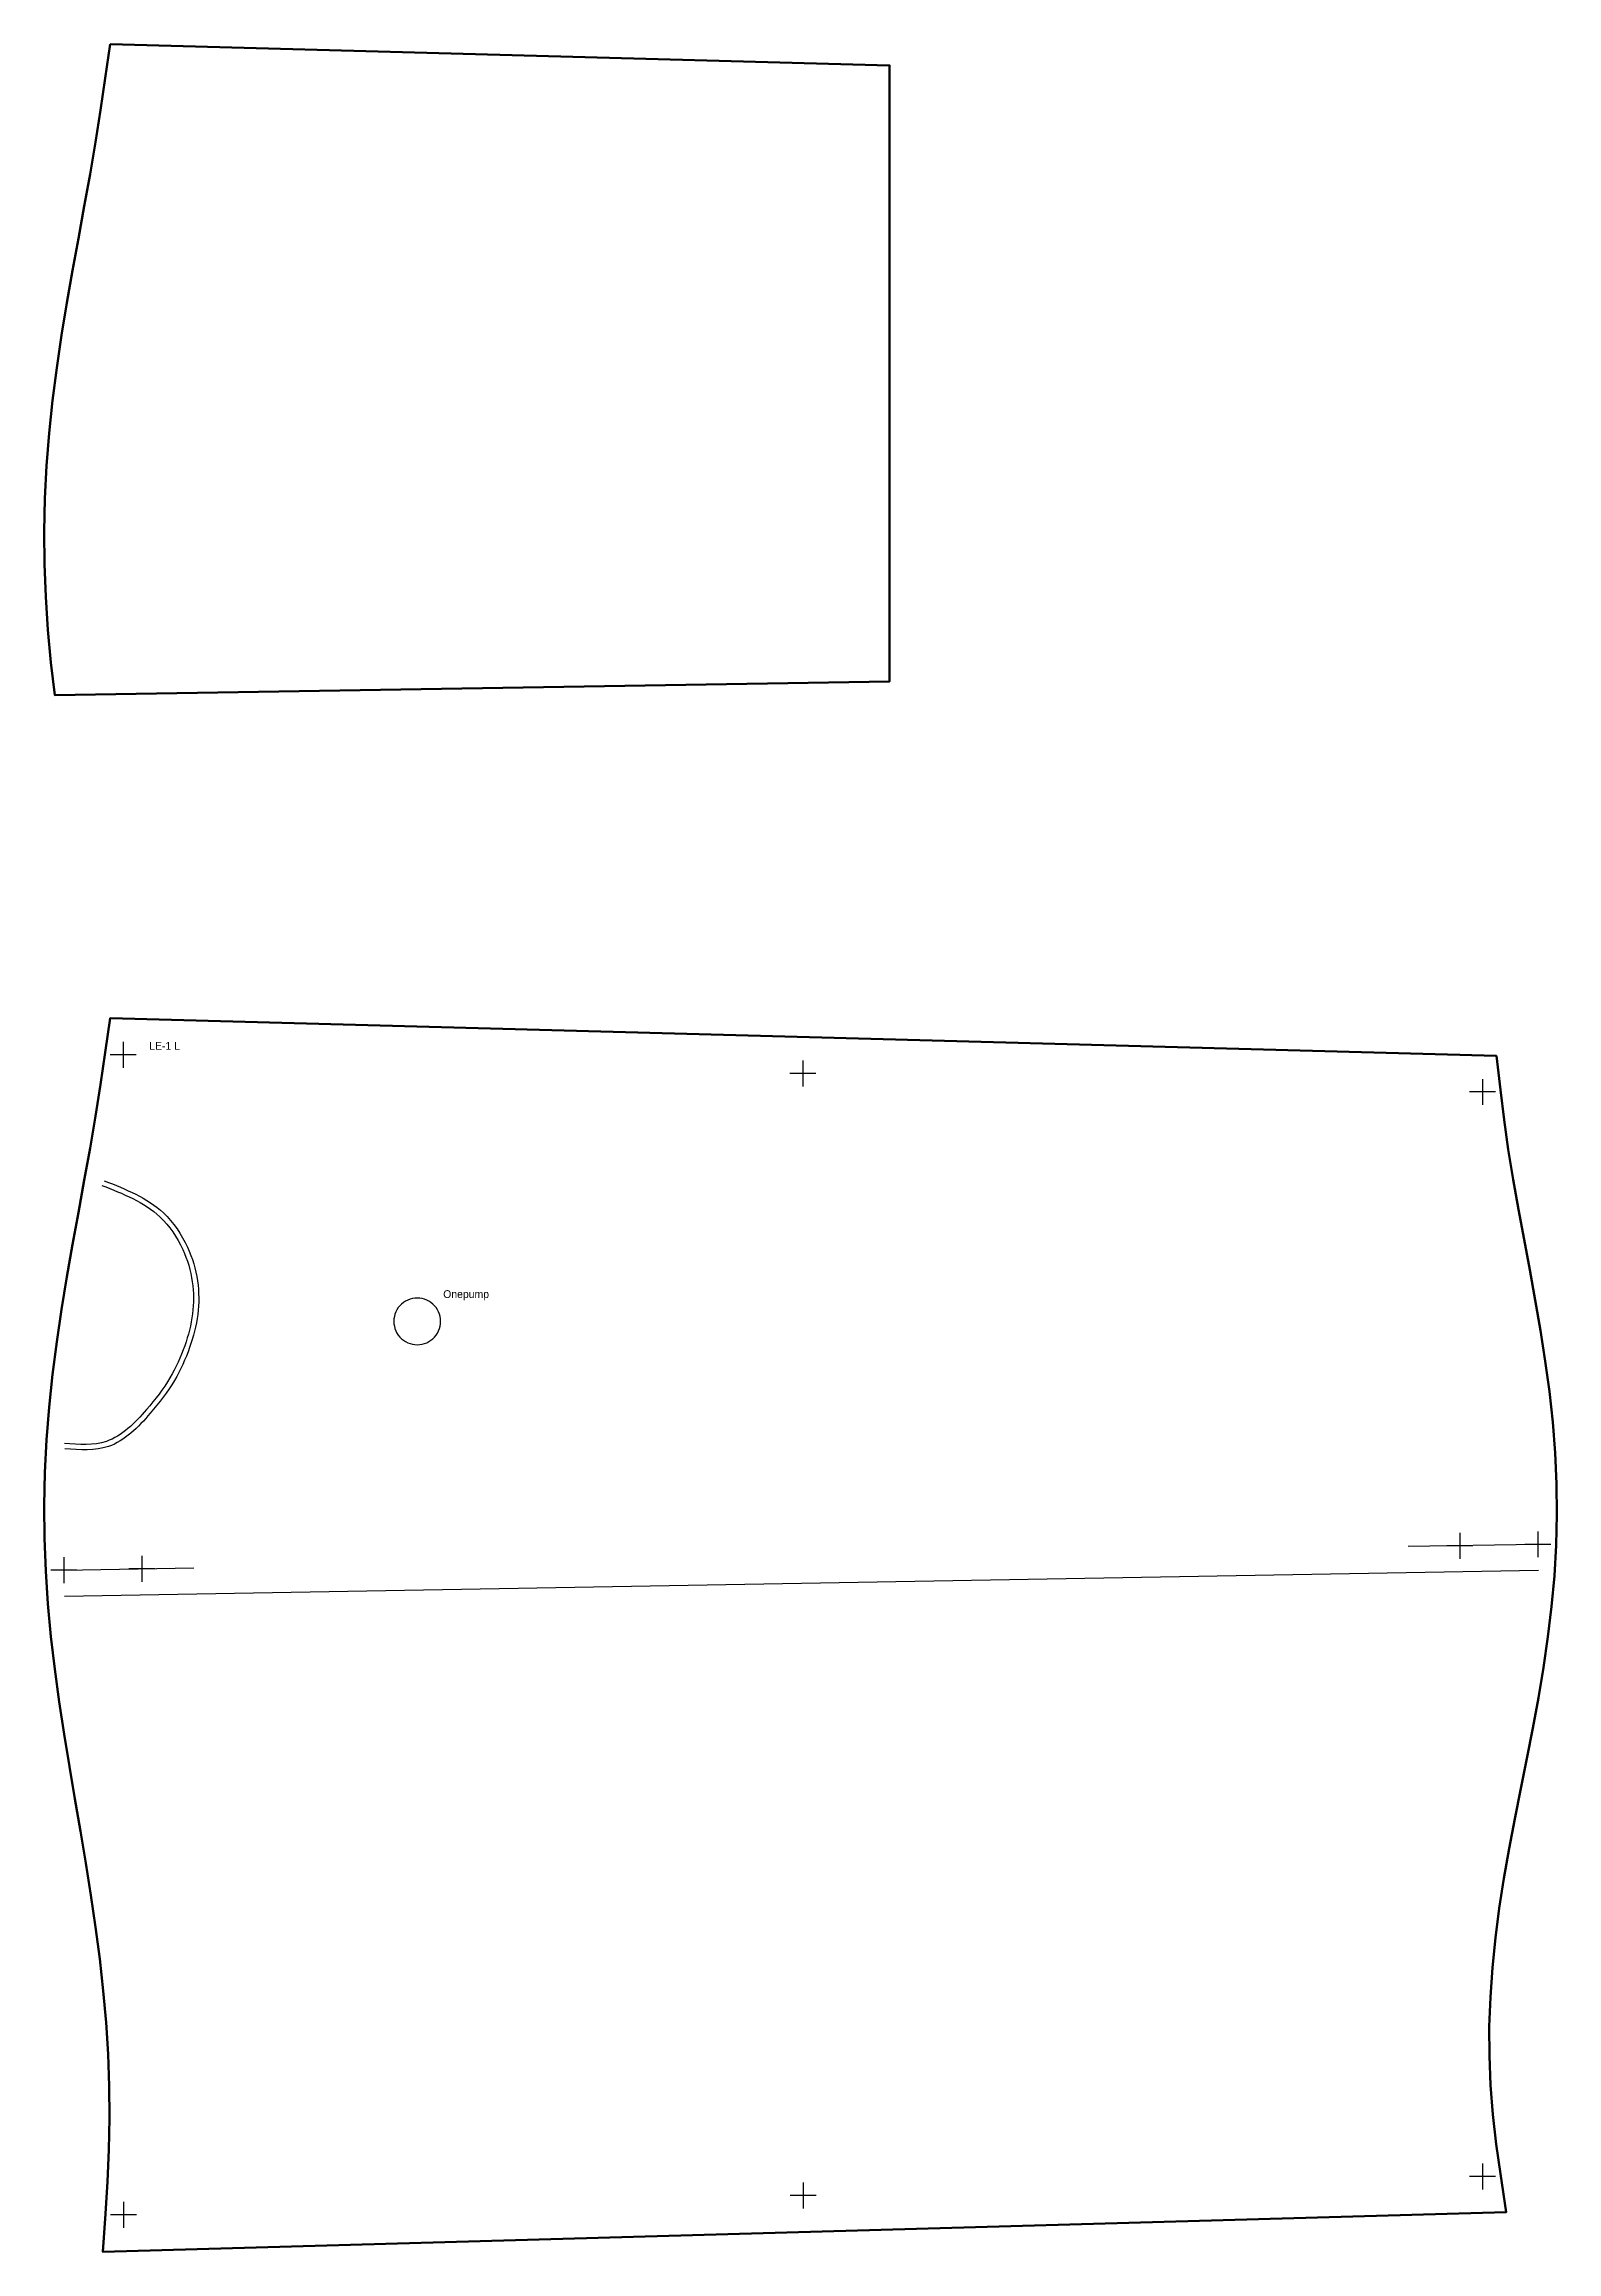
# Model space of a CAD drawing. Header units: millimetres. Extents: x -6563 to 7569, y -5370 to 3454.
# Drawn here: x 190 to 772, y -238 to 612 of the extents above; entities that cross this region are included whole.
import ezdxf

# ---------------------------------------------------------------- set-up
doc = ezdxf.new("R2010")
doc.units = ezdxf.units.MM
doc.layers.add('CUT', color=6, linetype='Continuous', lineweight=50)
doc.layers.add('PEN', color=5, linetype='Continuous')
doc.layers.add('TEXT', color=3, linetype='Continuous')

msp = doc.modelspace()

# ---------------------------------------------------------------- texts
at = {"layer": 'TEXT'}
for s, p in [('LE-1 L', (230.84, 225.16)), ('Onepump', (343.97, 129.58))]:
    msp.add_text(s, height=3, dxfattribs=at).set_placement(p)

# ---------------------------------------------------------------- linework, layer by layer
at = {"layer": 'CUT'}
for points in [[(215.78, 612.3), (213.91, 599.15), (212.15, 586.83), (210.2, 574.55), (208.08, 562.25), (205.86, 549.91), (203.59, 537.54), (201.33, 525.14), (199.15, 512.69), (197.1, 500.21), (195.24, 487.69), (193.63, 475.15), (192.31, 462.57), (191.32, 449.97), (190.69, 437.35), (190.42, 424.73), (190.54, 412.1), (191.02, 399.47), (191.87, 386.86), (193.04, 374.27), (194.5, 361.7), (515.74, 366.94), (515.74, 604.12), (215.78, 612.3)], [(213.91, 224.15), (212.15, 211.83), (210.2, 199.55), (208.08, 187.25), (205.86, 174.91), (203.59, 162.54), (201.33, 150.14), (199.15, 137.69), (197.1, 125.21), (195.24, 112.69), (193.63, 100.15), (192.31, 87.57), (191.32, 74.97), (190.69, 62.35), (190.42, 49.73), (190.54, 37.1), (191.02, 24.47), (191.87, 11.86), (193.04, -0.73), (194.5, -13.3), (196.21, -25.83), (198.11, -38.34), (200.14, -50.81), (202.25, -63.24), (204.38, -75.63), (206.45, -88), (208.42, -100.32), (210.23, -112.62), (211.83, -124.89), (213.18, -137.14), (214.25, -149.38), (215, -161.6), (215.43, -173.83), (215.54, -186.07), (215.32, -198.31), (214.79, -210.58), (213.97, -222.95), (213, -237.64), (753.02, -222.33), (750.85, -207.57), (749.17, -196.14), (747.88, -184.82), (747, -173.51), (746.53, -162.2), (746.5, -150.88), (746.89, -139.54), (747.68, -128.18), (748.85, -116.79), (750.35, -105.37), (752.14, -93.91), (754.16, -82.42), (756.36, -70.88), (758.64, -59.32), (760.96, -47.71), (763.23, -36.06), (765.38, -24.38), (767.34, -12.67), (769.05, -0.92), (770.46, 10.85), (771.52, 22.65), (772.2, 34.46), (772.47, 46.28), (772.34, 58.1), (771.8, 69.92), (770.88, 81.73), (769.61, 93.52), (768.04, 105.28), (766.21, 117.02), (764.2, 128.73), (762.07, 140.4), (759.89, 152.04), (757.74, 163.63), (755.69, 175.19), (753.8, 186.7), (752.15, 198.18), (750.77, 209.72), (749.21, 222.75), (215.78, 237.3), (213.91, 224.15)]]:
    msp.add_lwpolyline(points, dxfattribs=at)
at = {"layer": 'PEN'}
for p, q in [((225.84, 223.16), (215.84, 223.16)), ((220.84, 228.16), (220.84, 218.16)), ((482.33, 221.02), (482.33, 211.02)), ((487.33, 216.02), (477.33, 216.02)), ((743.82, 213.89), (743.82, 203.89)), ((748.82, 208.89), (738.82, 208.89)), ((765.2, 34.74), (715.21, 33.87)), ((740.21, 34.22), (730.21, 34.22)), ((735.21, 39.22), (735.21, 29.22)), ((770.2, 34.74), (760.2, 34.74)), ((765.2, 39.74), (765.2, 29.74)), ((198.02, 29.84), (198.02, 19.84)), ((198.02, 24.84), (248.01, 25.71)), ((228.01, 30.37), (228.01, 20.37)), ((203.02, 24.84), (193.02, 24.84)), ((198.19, 14.84), (765.38, 24.74)), ((233.01, 25.37), (223.01, 25.37)), ((743.92, -203.58), (743.92, -213.58)), ((482.44, -211), (482.44, -221)), ((748.92, -208.58), (738.92, -208.58)), ((220.96, -218.41), (220.96, -228.41)), ((487.44, -216), (477.44, -216)), ((225.96, -223.41), (215.96, -223.41))]:
    msp.add_line(p, q, dxfattribs=at)
msp.add_lwpolyline([(333.97, 129.58), (333.03, 129.53), (332.1, 129.39), (331.19, 129.14), (330.31, 128.81), (329.47, 128.38), (328.68, 127.86), (327.95, 127.27), (327.28, 126.61), (326.69, 125.87), (326.17, 125.08), (325.75, 124.24), (325.41, 123.36), (325.16, 122.45), (325.02, 121.52), (324.97, 120.58), (325.02, 119.64), (325.16, 118.71), (325.41, 117.8), (325.75, 116.92), (326.17, 116.08), (326.69, 115.29), (327.28, 114.56), (327.95, 113.9), (328.68, 113.3), (329.47, 112.79), (330.31, 112.36), (331.19, 112.02), (332.1, 111.78), (333.03, 111.63), (333.97, 111.58), (334.91, 111.63), (335.84, 111.78), (336.75, 112.02), (337.63, 112.36), (338.47, 112.79), (339.26, 113.3), (339.99, 113.9), (340.66, 114.56), (341.25, 115.29), (341.76, 116.08), (342.19, 116.92), (342.53, 117.8), (342.77, 118.71), (342.92, 119.64), (342.97, 120.58), (342.92, 121.52), (342.77, 122.45), (342.53, 123.36), (342.19, 124.24), (341.76, 125.08), (341.25, 125.87), (340.66, 126.61), (339.99, 127.27), (339.26, 127.86), (338.47, 128.38), (337.63, 128.81), (336.75, 129.14), (335.84, 129.39), (334.91, 129.53)], close=True, dxfattribs=at)
msp.add_lwpolyline([(333.97, 129.58), (333.03, 129.53), (332.1, 129.39), (331.19, 129.14), (330.31, 128.81), (329.47, 128.38), (328.68, 127.86), (327.95, 127.27), (327.28, 126.61), (326.69, 125.87), (326.17, 125.08), (325.75, 124.24), (325.41, 123.36), (325.16, 122.45), (325.02, 121.52), (324.97, 120.58), (325.02, 119.64), (325.16, 118.71), (325.41, 117.8), (325.75, 116.92), (326.17, 116.08), (326.69, 115.29), (327.28, 114.56), (327.95, 113.9), (328.68, 113.3), (329.47, 112.79), (330.31, 112.36), (331.19, 112.02), (332.1, 111.78), (333.03, 111.63), (333.97, 111.58), (334.91, 111.63), (335.84, 111.78), (336.75, 112.02), (337.63, 112.36), (338.47, 112.79), (339.26, 113.3), (339.99, 113.9), (340.66, 114.56), (341.25, 115.29), (341.76, 116.08), (342.19, 116.92), (342.53, 117.8), (342.77, 118.71), (342.92, 119.64), (342.97, 120.58), (342.92, 121.52), (342.77, 122.45), (342.53, 123.36), (342.19, 124.24), (341.76, 125.08), (341.25, 125.87), (340.66, 126.61), (339.99, 127.27), (339.26, 127.86), (338.47, 128.38), (337.63, 128.81), (336.75, 129.14), (335.84, 129.39), (334.91, 129.53)], dxfattribs=at)
for points in [[(212.62, 172.95), (234.95, 160.81), (243.72, 148.27), (247.42, 135.84), (247.5, 123.48), (244.49, 111.17), (238.82, 98.88), (229.79, 86.61), (214.36, 74.37), (198.26, 73.52)], [(213.57, 174.71), (236.32, 162.34), (245.55, 149.15), (249.42, 136.14), (249.5, 123.25), (246.38, 110.51), (240.55, 97.86), (231.24, 85.21), (215.11, 72.41), (198.37, 71.52)]]:
    msp.add_spline(points, degree=3, dxfattribs=at)

msp.set_redraw_order([(e.dxf.handle, doc.entitydb.next_handle()) for e in msp.query("TEXT MTEXT ATTDEF DIMENSION ARC_DIMENSION")])  # texts and dimensions are drawn at this point

doc.saveas('drawing.dxf')
